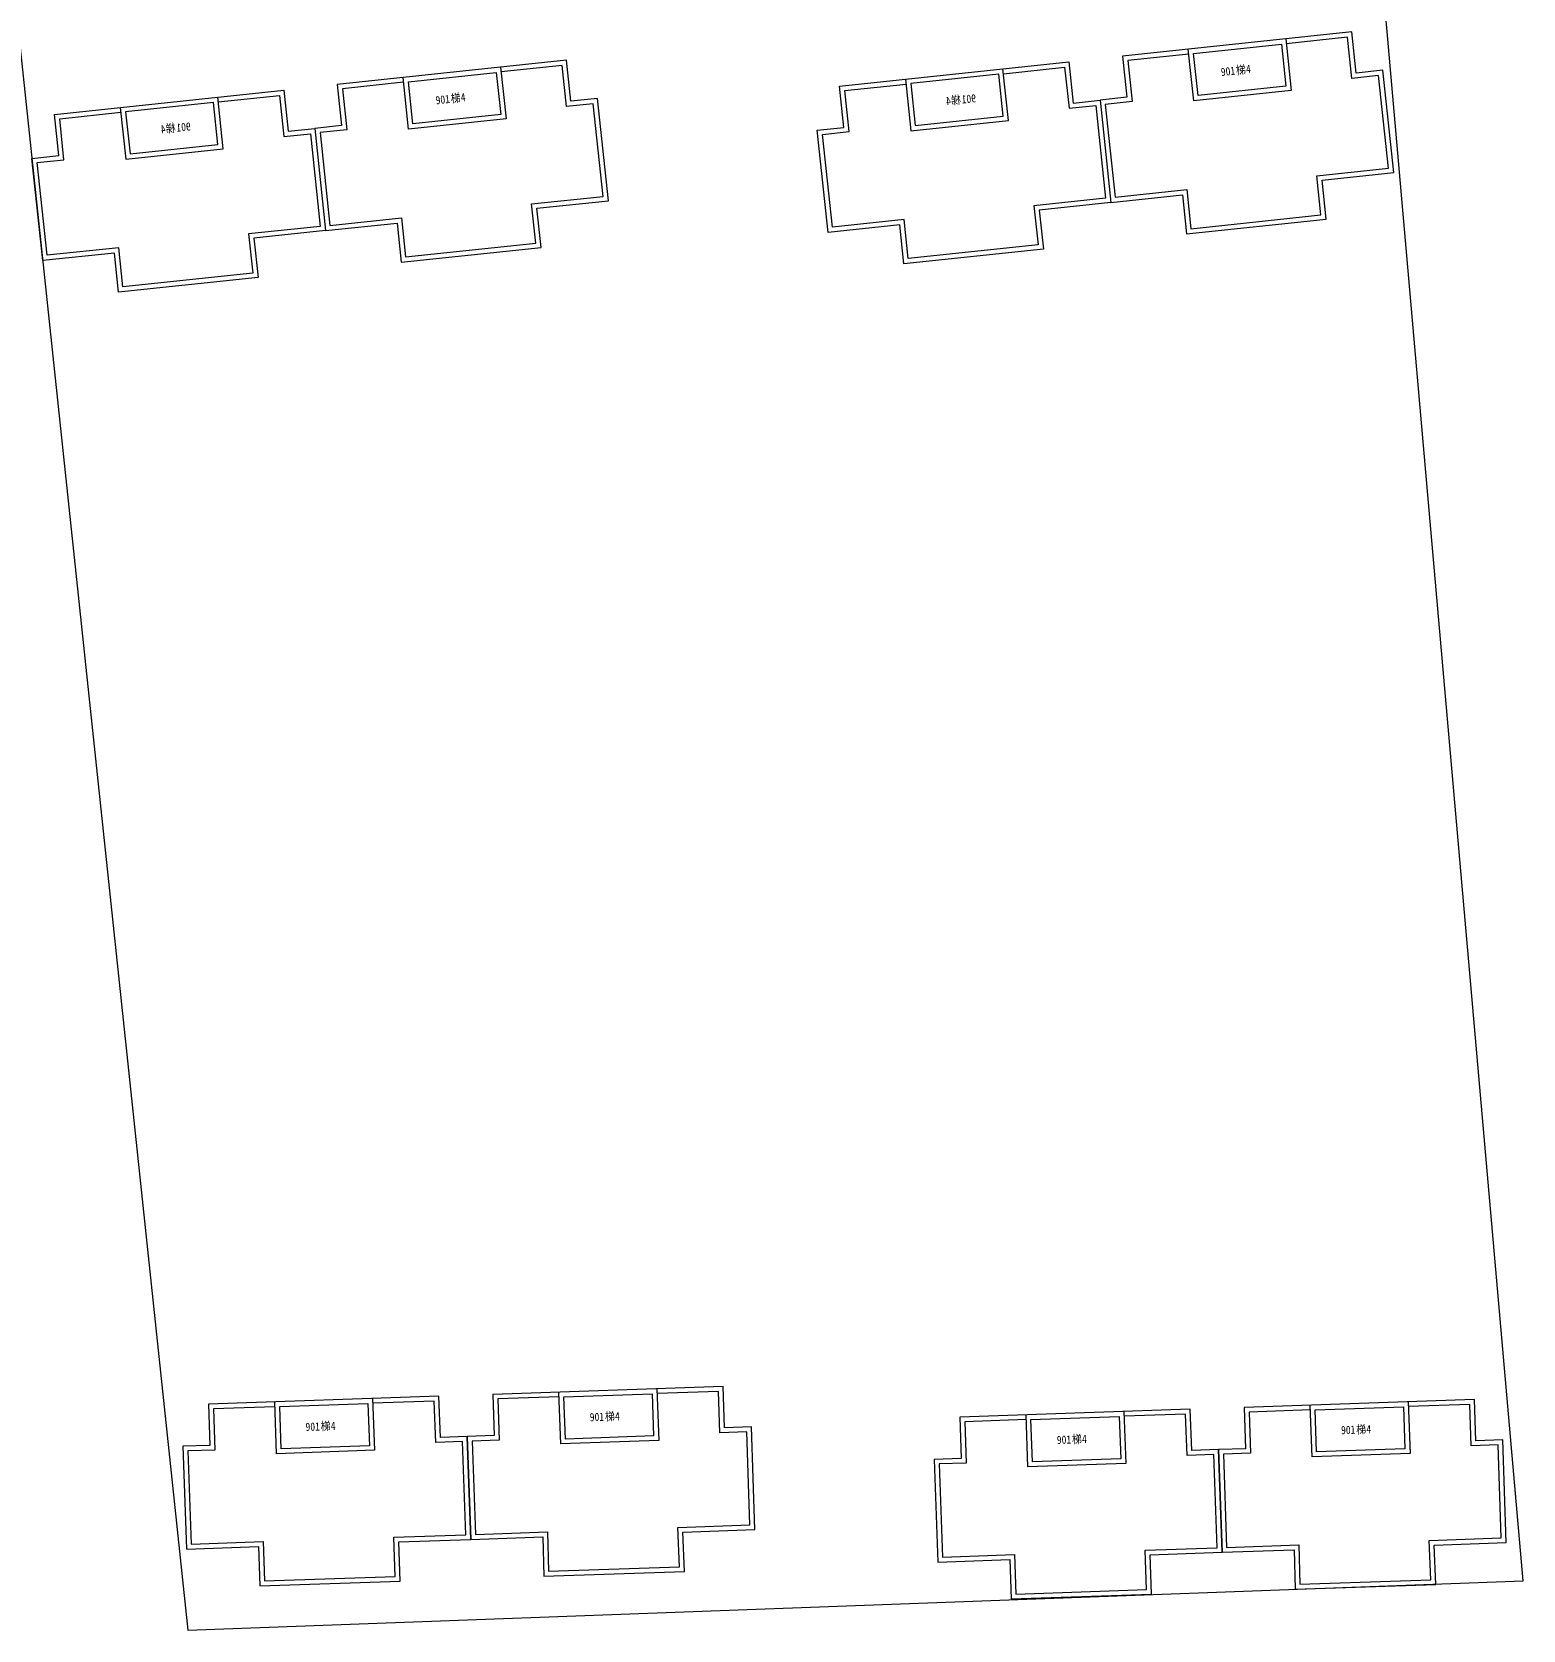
# Model space of a CAD drawing. Extents: x 741202 to 867202, y 603120 to 647617.
# Drawn here: x 751132 to 752994, y 611940 to 613936 of the extents above; entities that cross this region are included whole.
import ezdxf
from ezdxf.enums import TextEntityAlignment as Align

# ---------------------------------------------------------------- set-up
doc = ezdxf.new("R2010")
doc.units = 0
doc.header["$LTSCALE"] = 1000
doc.header["$MEASUREMENT"] = 0
doc.layers.get('0').update_dxf_attribs({"linetype": 'CONTINUOUS'})
doc.layers.add('140', color=2, linetype='CONTINUOUS', lineweight=5)
doc.layers.add('901T4', color=2, linetype='CONTINUOUS', lineweight=5)
doc.layers.add('tk', color=253, linetype='CONTINUOUS')
doc.styles.add('TKZ1', font='SIMHEI.TTF', dxfattribs={"width": 0.7})
doc.styles.add('图签栏', font='SimSun.ttf')
doc.styles.add('黑体', font='SIMHEI.TTF', dxfattribs={"width": 0.85, "height": 10})

# ---------------------------------------------------------------- blocks, each defined once
blk = doc.blocks.new('hg')
at = {"layer": '901T4', "color": 0, "linetype": 'ByBlock', "style": '黑体', "width": 0.85}
for s, p in [('901', (63477.1, -17864.65)), ('梯', (63478.68, -17864.6)), ('4', (63479.73, -17864.56))]:
    blk.add_text(s, height=0.859, rotation=1.9639, dxfattribs=at).set_placement(p)
blk = doc.blocks.new('图框')
h = blk.add_hatch(color=256)
edge = h.paths.add_edge_path()
edge.add_ellipse((-63198.9, -481062.8), major_axis=(686.2, 0), ratio=1, start_angle=93.0612, end_angle=187.2562, ccw=False)
edge.add_ellipse((-63322.1, -481142.5), major_axis=(769.8, 0), ratio=1, start_angle=83.5396, end_angle=171.4355)
edge.add_ellipse((-63213.2, -480982.2), major_axis=(871.3, 0), ratio=1, start_angle=56.5644, end_angle=183.0045, ccw=False)
edge.add_ellipse((-63386.4, -481010.4), major_axis=(998.7, 0), ratio=1, start_angle=49.1459, end_angle=218.7515)
edge.add_ellipse((-63388.4, -480847), major_axis=(-1106.9, 0), ratio=1, start_angle=363.2972, end_angle=405.4301, ccw=False)
edge.add_ellipse((-63246, -481040.9), major_axis=(-1254.2, 0), ratio=1, start_angle=-5.9613, end_angle=259.8615)
edge.add_ellipse((-63339.7, -480831.7), major_axis=(-1072.5, 0), ratio=1, start_angle=106.4455, end_angle=252.9501, ccw=False)
edge.add_ellipse((-63305.7, -481165.4), major_axis=(745.4, 0), ratio=1, start_angle=-68.7932, end_angle=-8.267)
edge.add_ellipse((-63206.6, -481059.2), major_axis=(-673.2, 0), ratio=1, start_angle=65.4401, end_angle=161.5231, ccw=False)
edge.add_ellipse((-63325.5, -481141.3), major_axis=(-554.1, 0), ratio=1, start_angle=360.8511, end_angle=433.123, ccw=False)
h = blk.add_hatch()
h.set_pattern_fill('ANSI31', color=256, scale=6118.035339, style=0)
h.set_pattern_definition([(45, (-106270.35, -472353.21), (-27.03815, 27.03815), [])])
edge = h.paths.add_edge_path()
edge.add_ellipse((-63325.5, -481141.3), major_axis=(-554.1, 0), ratio=1, start_angle=180.0001, end_angle=360.8512)
edge.add_ellipse((-63325.5, -481141.3), major_axis=(554.1, 0), ratio=1, start_angle=180.8507, end_angle=359.9997)
edge = h.paths.add_edge_path(flags=16)
edge.add_ellipse((-63214.6, -481016.9), major_axis=(-337.5, 0), ratio=1, start_angle=180, end_angle=360, ccw=False)
edge.add_ellipse((-63214.6, -481016.9), major_axis=(337.5, 0), ratio=1, start_angle=180, end_angle=360, ccw=False)
for p, q in [((-58108.5, -445311.2), (-142208.5, -445311.2)), ((-142208.5, -504711.2), (-142208.5, -445311.2)), ((-58108.5, -504711.2), (-58108.5, -445311.2)), ((-134671, -445811.2), (-134671, -446311.2)), ((-129633.5, -445811.2), (-129633.5, -446311.2)), ((-124596, -445811.2), (-124596, -446311.2)), ((-119558.5, -445811.2), (-119558.5, -446311.2)), ((-114521, -445811.2), (-114521, -446311.2)), ((-109483.5, -445811.2), (-109483.5, -446311.2)), ((-104446, -445811.2), (-104446, -446311.2)), ((-94371, -445811.2), (-94371, -446311.2)), ((-89333.5, -445811.2), (-89333.5, -446311.2)), ((-84296, -445811.2), (-84296, -446311.2)), ((-79258.5, -445811.2), (-79258.5, -446311.2)), ((-74221, -445811.2), (-74221, -446311.2)), ((-69183.5, -445811.2), (-69183.5, -446311.2)), ((-64146, -445811.2), (-64146, -446311.2)), ((-99408.5, -446311.2), (-99408.5, -446811.2)), ((-67108.5, -447644.6), (-59108.5, -447644.6)), ((-140208.5, -452051.2), (-139708.5, -452051.2)), ((-67108.5, -452051.2), (-59108.5, -452051.2)), ((-58608.5, -452051.2), (-59108.5, -452051.2)), ((-67108.5, -453384.6), (-59108.5, -453384.6)), ((-66041.8, -453384.6), (-66041.8, -459784.6)), ((-60975.1, -453384.6), (-60975.1, -459784.6)), ((-67108.5, -454451.2), (-59108.5, -454451.2)), ((-67108.5, -455517.9), (-59108.5, -455517.9)), ((-67108.5, -456584.6), (-59108.5, -456584.6)), ((-67108.5, -457651.2), (-59108.5, -457651.2)), ((-140208.5, -457791.2), (-139708.5, -457791.2)), ((-58608.5, -457791.2), (-59108.5, -457791.2)), ((-67108.5, -458717.9), (-59108.5, -458717.9)), ((-67108.5, -459784.6), (-59108.5, -459784.6)), ((-67108.5, -461117.9), (-59108.5, -461117.9)), ((-67108.5, -461117.9), (-59108.5, -461117.9)), ((-140208.5, -463531.2), (-139708.5, -463531.2)), ((-58608.5, -463531.2), (-59108.5, -463531.2)), ((-140208.5, -469271.2), (-139708.5, -469271.2)), ((-58608.5, -469271.2), (-59108.5, -469271.2)), ((-139708.5, -475011.2), (-139208.5, -475011.2)), ((-140208.5, -480751.2), (-139708.5, -480751.2)), ((-58608.5, -480751.2), (-59108.5, -480751.2)), ((-58608.5, -486491.2), (-59108.5, -486491.2)), ((-141308.5, -487311.2), (-139708.5, -487311.2)), ((-141308.5, -487311.2), (-139708.5, -487311.2)), ((-140508.5, -502911.2), (-140508.5, -487311.2)), ((-67108.5, -487711.2), (-59108.5, -487711.2)), ((-67108.5, -489044.6), (-59108.5, -489044.6)), ((-67108.5, -490377.9), (-59108.5, -490377.9)), ((-141308.5, -491011.2), (-139708.5, -491011.2)), ((-67108.5, -491711.2), (-59108.5, -491711.2)), ((-58608.5, -492231.2), (-59108.5, -492231.2)), ((-141308.5, -492511.2), (-139708.5, -492511.2)), ((-67108.5, -493044.6), (-59108.5, -493044.6)), ((-67108.5, -495711.2), (-59108.5, -495711.2)), ((-141308.5, -496211.2), (-139708.5, -496211.2)), ((-67108.5, -497044.6), (-59108.5, -497044.6)), ((-141308.5, -497711.2), (-139708.5, -497711.2)), ((-58608.5, -497971.2), (-59108.5, -497971.2)), ((-67108.5, -498377.9), (-59108.5, -498377.9)), ((-67108.5, -499711.2), (-59108.5, -499711.2)), ((-63108.5, -499711.2), (-63108.5, -503711.2)), ((-67108.5, -501044.6), (-59108.5, -501044.6)), ((-141308.5, -501411.2), (-139708.5, -501411.2)), ((-67108.5, -502377.9), (-59108.5, -502377.9)), ((-141308.5, -502911.2), (-139708.5, -502911.2)), ((-99408.5, -503711.2), (-99408.5, -503211.2)), ((-134671, -504211.2), (-134671, -503711.2)), ((-129633.5, -504211.2), (-129633.5, -503711.2)), ((-124596, -504211.2), (-124596, -503711.2)), ((-119558.5, -504211.2), (-119558.5, -503711.2)), ((-114521, -504211.2), (-114521, -503711.2)), ((-109483.5, -504211.2), (-109483.5, -503711.2)), ((-104408.5, -504211.2), (-104408.5, -503711.2)), ((-103408.5, -504211.2), (-103408.5, -503711.2)), ((-102408.5, -504211.2), (-102408.5, -503711.2)), ((-101408.5, -504211.2), (-101408.5, -503711.2)), ((-100408.5, -504211.2), (-100408.5, -503711.2)), ((-98408.5, -504211.2), (-98408.5, -503711.2)), ((-97408.5, -504211.2), (-97408.5, -503711.2)), ((-96408.5, -504211.2), (-96408.5, -503711.2)), ((-95408.5, -504211.2), (-95408.5, -503711.2)), ((-94408.5, -504211.2), (-94408.5, -503711.2)), ((-89333.5, -504211.2), (-89333.5, -503711.2)), ((-84296, -504211.2), (-84296, -503711.2)), ((-79258.5, -504211.2), (-79258.5, -503711.2)), ((-74221, -504211.2), (-74221, -503711.2)), ((-69183.5, -504211.2), (-69183.5, -503711.2)), ((-64146, -504211.2), (-64146, -503711.2)), ((-104408.5, -504211.2), (-94408.5, -504211.2)), ((-142208.5, -504711.2), (-58108.5, -504711.2))]:
    blk.add_line(p, q)
at = {"const_width": 200}
for points in [[(-99408.5, -446061.2), (-99408.5, -445811.2)], [(-67108.5, -446311.2), (-67108.5, -503711.2)], [(-67108.5, -452051.2), (-59108.5, -452051.2)], [(-67108.5, -459784.6), (-59108.5, -459784.6)], [(-139958.5, -475011.2), (-140208.5, -475011.2)], [(-58858.5, -475011.2), (-58608.5, -475011.2)], [(-67108.5, -478377.9), (-59108.5, -478377.9)], [(-67108.5, -478377.9), (-59108.5, -478377.9)], [(-67108.5, -486377.9), (-59108.5, -486377.9)], [(-67108.5, -486377.9), (-59108.5, -486377.9)], [(-139708.5, -503711.2), (-141308.5, -503711.2), (-141308.5, -487311.2), (-139708.5, -487311.2)], [(-67108.5, -494377.9), (-59108.5, -494377.9)], [(-99408.5, -503961.2), (-99408.5, -504211.2)]]:
    blk.add_lwpolyline(points, dxfattribs=at)
blk.add_lwpolyline([(-59108.5, -446311.2), (-139708.5, -446311.2), (-139708.5, -503711.2), (-59108.5, -503711.2)], close=True, dxfattribs=at)
for centre, major_axis, start_param, end_param in [((-63246, -481040.9), (1254.2, 0), 3.037548, 7.677032), ((-63339.7, -480831.7), (-1072.5, 0), 1.857824, 4.414813), ((-63386.4, -481010.4), (-998.7, 0), 3.999352, 6.959527), ((-63213.2, -480982.2), (871.3, 0), 0.987236, 3.194031), ((-63322.1, -481142.5), (-769.8, 0), 4.599634, 6.133708), ((-63198.9, -481062.8), (686.2, 0), 1.624225, 3.268238), ((-63325.5, -481141.3), (-554.1, 0), 1.276237, 6.29804), ((-63325.5, -481141.3), (554.1, 0), -6.689621188105122e-07, 6.283184638217468), ((-63214.6, -481016.9), (-337.5, 0), 3.141595, 9.42478), ((-63388.4, -480847), (1106.9, 0), 3.199138, 3.934497), ((-63206.6, -481059.2), (673.2, 0), 4.283737, 5.960702), ((-63305.7, -481165.4), (745.4, 0), -1.200668, -0.144287)]:
    blk.add_ellipse(centre, major_axis=major_axis, ratio=1, start_param=start_param, end_param=end_param)
for points in [[(-99658.5, -446061.2), (-99158.5, -446061.2), (-99408.5, -446311.2)], [(-139958.5, -475261.2), (-139958.5, -474761.2), (-139708.5, -475011.2)], [(-58858.5, -475261.2), (-58858.5, -474761.2), (-59108.5, -475011.2)], [(-99658.5, -503961.2), (-99158.5, -503961.2), (-99408.5, -503711.2)]]:
    blk.add_solid(points)
at = {"style": 'TKZ1'}
for s, height, width, p in [('1', 250, 0.85, (-137189.7, -446061.2)), ('2', 250, 0.85, (-132152.2, -446061.2)), ('3', 250, 0.85, (-127114.7, -446061.2)), ('4', 250, 0.85, (-122077.2, -446061.2)), ('5', 250, 0.85, (-117039.7, -446061.2)), ('6', 250, 0.85, (-112002.2, -446061.2)), ('7', 250, 0.85, (-106964.7, -446061.2)), ('8', 250, 0.85, (-101927.2, -446061.2)), ('9', 250, 0.85, (-96889.7, -446061.2)), ('10', 250, 0.85, (-91852.2, -446061.2)), ('11', 250, 0.85, (-86814.7, -446061.2)), ('12', 250, 0.85, (-81777.2, -446061.2)), ('13', 250, 0.85, (-76739.7, -446061.2)), ('14', 250, 0.85, (-71702.2, -446061.2)), ('15', 250, 0.85, (-66664.7, -446061.2)), ('16', 250, 0.85, (-61627.2, -446061.2)), ('A', 250, 0.85, (-139958.5, -449181.2)), ('A', 250, 0.85, (-58858.5, -449181.2)), ('B', 250, 0.85, (-139958.5, -454921.2)), ('B', 250, 0.85, (-58858.5, -454921.2)), ('C', 250, 0.85, (-139958.5, -460661.2)), ('C', 250, 0.85, (-58858.5, -460661.2)), ('D', 250, 0.85, (-139958.5, -466401.2)), ('D', 250, 0.85, (-58858.5, -466401.2)), ('E', 250, 0.85, (-139958.5, -472141.2)), ('E', 250, 0.85, (-58858.5, -472141.2)), ('F', 250, 0.85, (-139958.5, -477881.2)), ('F', 250, 0.85, (-58858.5, -477881.2)), ('G', 250, 0.85, (-139964.1, -483621.2)), ('G', 250, 0.85, (-58858.5, -483621.2)), ('中国 上海 淮海西路   号    ', 200, 0.75, (-62944, -484677.9)), ('570     200052 ', 200, 0.75, (-61637.4, -484690.7)), ('NO.570 WEST HUAIHAI RD. SHANGHAI. 200052  P.R.C', 200, 0.75, (-63108.5, -485177.9)), ('Tel:86-21-61248000  Fax: 86-21-62838426', 200, 0.75, (-63108.5, -485677.9)), ('H', 250, 0.85, (-58858.5, -489361.2)), ('I', 250, 0.85, (-58858.5, -495101.2)), ('J', 250, 0.85, (-58858.5, -500841.2)), ('2', 300, 0.85, (-132152.2, -503961.2)), ('3', 300, 0.85, (-127114.7, -503961.2)), ('4', 300, 0.85, (-122077.2, -503961.2)), ('5', 300, 0.85, (-117039.7, -503961.2)), ('6', 300, 0.85, (-112002.2, -503961.2)), ('7', 300, 0.85, (-106964.7, -503961.2)), ('1', 250, 0.85, (-137189.7, -503961.2)), ('10', 250, 0.85, (-91852.2, -503961.2)), ('11', 250, 0.85, (-86814.7, -503961.2)), ('12', 250, 0.85, (-81777.2, -503961.2)), ('13', 250, 0.85, (-76739.7, -503961.2)), ('14', 250, 0.85, (-71702.2, -503961.2)), ('15', 250, 0.85, (-66664.7, -503961.2)), ('16', 250, 0.85, (-61627.2, -503961.2))]:
    blk.add_text(s, height=height, dxfattribs=dict(at, width=width)).set_placement(p, align=Align.MIDDLE)
for s, height, style, p in [('例图索引', 282.83, '图签栏', (-66657.8, -446952.6)), ('出图记录', 282.83, '图签栏', (-66657.8, -452692.6)), ('Issue notes', 188.552, '图签栏', (-66593.5, -453169)), ('序号', 282.83, '图签栏', (-66893.1, -453919.4)), ('修改内容', 282.83, '图签栏', (-64253.6, -453924.6)), ('日期', 282.83, '图签栏', (-60420.3, -453908.5)), ('DATE', 188.55, '图签栏', (-60260.1, -454298.1)), ('NO.', 188.55, '图签栏', (-66674.8, -454309.7)), ('DESCRIPTION', 188.552, '图签栏', (-64203.7, -454309.4)), ('盖  章', 282.83, '图签栏', (-67041.2, -460387.6)), ('SEAL', 188.55, '图签栏', (-66697.6, -460901.9)), ('DESIGN FIRM', 188.552, '图签栏', (-66679.3, -479393.1)), ('审定人/日期', 300, '图签栏', (-66948.3, -486989.2)), ('AUTHORIZED FOR ISSUE BY /DATE', 200, '图签栏', (-66913.6, -487503.4)), ('审核人/日期', 300, '图签栏', (-66942.9, -488308.7)), ('AUDITED BY /DATE', 200, '图签栏', (-66920.2, -488835.3)), ('设计总负责人/日期', 300, '图签栏', (-66936.8, -489681.1)), ('PROJECT DIRECTOR /DATE', 200, '图签栏', (-66924.1, -490169.1)), ('专业负责人/日期', 300, '图签栏', (-66936, -490967.5)), ('DISCIPLINE RESPONSIBLE BY /DATE', 200, '图签栏', (-66916.7, -491464.9)), ('校对人/日期', 300, '图签栏', (-66912.7, -492333.3)), ('CHECKED BY /DATE', 200, '图签栏', (-66918.3, -492833.7)), ('设计人/日期', 300, '图签栏', (-66934.4, -493666.6)), ('DESIGNED BY /DATE', 200, '图签栏', (-66907.5, -494128.5)), ('建设单位', 300, '图签栏', (-66915.6, -494991.6)), ('CLIENT', 200, '图签栏', (-66911.6, -495494.5)), ('项目名称', 300, '图签栏', (-66939.8, -496318.1)), ('江阴800亩项目', 300, 'TKZ1', (-64309.9, -496529.4)), ('PROJECT', 200, '图签栏', (-66923.9, -496821.2)), ('子项名称', 300, '图签栏', (-66939.8, -497651.4)), ('SUB ITEM', 200, '图签栏', (-66923.9, -498154.5)), ('图  名', 300, '图签栏', (-66923.2, -499004.8)), ('DRAWING TITLE', 200, '图签栏', (-66917.8, -499486.8)), ('工程编号', 300, '图签栏', (-66937.7, -500337.4)), ('设计阶段', 300, '图签栏', (-62868.1, -500376.4)), ('方案', 250, 'TKZ1', (-60683.6, -500564.8)), ('STATUS', 200, '图签栏', (-62778.9, -500784.2)), ('JOB NO.', 200, '图签栏', (-66839.4, -500836)), ('比  例', 300, '图签栏', (-66919, -501680.9)), ('专  业', 300, '图签栏', (-62890.6, -501686.1)), ('建筑', 250, 'TKZ1', (-60690, -501860.1)), ('SCALE', 200, '图签栏', (-66833.2, -502156.7)), ('DISCIPLINE', 200, '图签栏', (-62847.8, -502151.9)), ('图  号', 300, '图签栏', (-62866.3, -502993.9)), ('日  期', 300, '图签栏', (-66982.7, -503034.1)), ('DRAWING NO.', 200, '图签栏', (-62864, -503399.8)), ('DATE', 200, '图签栏', (-66800, -503421.7))]:
    blk.add_text(s, height=height, dxfattribs=dict(style=style)).set_placement(p)
at = {"style": '图签栏', "width": 0.75}
blk.add_text('（所出施工图须加盖我院出图章，否则无效）', height=282.828, dxfattribs=at).set_placement((-65503.9, -460671.2))
for s, height, style, p in [('设计单位', 300, '图签栏', (-65967.5, -478827.9)), ('上海水石建筑规划设计有限公司', 360, 'TKZ1', (-63016.4, -483114.4))]:
    blk.add_text(s, height=height, dxfattribs=dict(style=style)).set_placement(p, align=Align.MIDDLE)
at = {"style": '图签栏'}
for s, p in [('动 力', (-141052.3, -491804.1)), ('电气', (-140252.3, -491804.1)), ('给排水', (-141052.3, -497004.1)), ('暖 通', (-140252.3, -497004.1)), ('建 筑', (-141092.9, -502161.2)), ('结 构', (-140292.8, -502161.2))]:
    blk.add_text(s, height=200, rotation=90, dxfattribs=at).set_placement(p, align=Align.MIDDLE)
for s, height, p in [('Power', 200, (-140620.3, -492150.2)), ('Elec', 200, (-139823.1, -492092.1)), ('WS＆D', 200, (-140585.6, -497360.7)), ('HVAC', 200, (-139840.2, -497300.3)), ('CONFIRMED BY /DATE', 202.02, (-141496.8, -501732.7)), ('日期', 202.02, (-141495.8, -502339)), ('Arch', 200, (-140606.4, -502458)), ('Stru', 200, (-139864.3, -502458)), ('工种会签/', 202.02, (-141494.5, -503617.2))]:
    blk.add_text(s, height=height, rotation=90, dxfattribs=at).set_placement(p)

msp = doc.modelspace()

# ---------------------------------------------------------------- linework, layer by layer
at = {"layer": '140', "color": 7}
for p, q in [((750950.4, 615487), (751326.4, 611939.6)), ((752994, 612001), (752703.5, 615313.7)), ((752780, 613935.5), (752493.6, 613905.2)), ((752697.7, 613926.8), (752704.5, 613862.4)), ((752774.7, 613928.9), (752698.3, 613920.8)), ((752780.1, 613877.6), (752774.7, 613928.9)), ((752785.4, 613884.2), (752780, 613935.5)), ((752493.6, 613905.2), (752499, 613853.9)), ((752576.6, 613907.9), (752500.2, 613899.8)), ((752582.8, 613849.5), (752575.9, 613913.9)), ((752582.5, 613908.6), (752692.3, 613920.2)), ((752588.1, 613856.1), (752582.5, 613908.6)), ((752692.3, 613920.2), (752692.3, 613920.2)), ((752692.3, 613920.2), (752697.9, 613867.7)), ((751799.2, 613900.3), (751512.8, 613869.9)), ((751601.7, 613873.3), (751711.5, 613885)), ((751711.5, 613885), (751711.5, 613885)), ((751711.5, 613885), (751717.1, 613832.5)), ((751716.8, 613891.6), (751723.7, 613827.1)), ((751793.8, 613893.7), (751717.5, 613885.6)), ((751799.3, 613842.4), (751793.8, 613893.7)), ((751804.6, 613849), (751799.2, 613900.3)), ((752140.4, 613867.7), (752426.8, 613898.1)), ((752339.1, 613882.8), (752229.3, 613871.1)), ((752344.7, 613830.3), (752339.1, 613882.8)), ((752351.3, 613824.9), (752344.4, 613889.4)), ((752345.1, 613883.4), (752421.4, 613891.5)), ((752421.4, 613891.5), (752426.9, 613840.2)), ((752426.8, 613898.1), (752432.2, 613846.8)), ((752500.2, 613899.8), (752505.6, 613848.5)), ((752813.5, 613881.2), (752780.1, 613877.6)), ((752818.8, 613887.8), (752785.4, 613884.2)), ((752825.8, 613765.4), (752813.5, 613881.2)), ((752832.4, 613760.1), (752818.8, 613887.8)), ((751159.6, 613832.5), (751446, 613862.9)), ((751446, 613862.9), (751451.4, 613811.5)), ((751512.8, 613869.9), (751518.2, 613818.6)), ((751595.8, 613872.7), (751519.4, 613864.6)), ((751519.4, 613864.6), (751524.8, 613813.3)), ((751601.9, 613814.2), (751595.1, 613878.7)), ((751607.3, 613820.8), (751601.7, 613873.3)), ((752145.8, 613816.4), (752140.4, 613867.7)), ((752147, 613862.4), (752223.3, 613870.5)), ((752152.4, 613811.1), (752147, 613862.4)), ((752222.7, 613876.5), (752229.5, 613812)), ((752229.3, 613871.1), (752229.3, 613871.1)), ((752229.3, 613871.1), (752234.9, 613818.6)), ((752704.5, 613862.4), (752582.8, 613849.5)), ((752697.9, 613867.7), (752588.1, 613856.1)), ((751241.9, 613841.2), (751248.7, 613776.8)), ((751358.3, 613847.5), (751248.5, 613835.9)), ((751363.8, 613795), (751358.3, 613847.5)), ((751370.4, 613789.7), (751363.6, 613854.1)), ((751364.2, 613848.2), (751440.6, 613856.3)), ((751440.6, 613856.3), (751446.1, 613804.9)), ((751832.7, 613845.9), (751799.3, 613842.4)), ((751838, 613852.5), (751804.6, 613849)), ((751845, 613730.2), (751832.7, 613845.9)), ((751851.6, 613724.8), (751838, 613852.5)), ((752426.9, 613840.2), (752460.3, 613843.7)), ((752432.2, 613846.8), (752465.6, 613850.3)), ((752460.3, 613843.7), (752472.6, 613728)), ((752499, 613853.9), (752465.6, 613850.3)), ((752465.6, 613850.3), (752479.2, 613722.6)), ((752465.6, 613850.3), (752479.2, 613722.6)), ((752505.6, 613848.5), (752472.2, 613845)), ((752472.2, 613845), (752484.5, 613729.2)), ((751165, 613781.2), (751159.6, 613832.5)), ((751166.2, 613827.2), (751242.5, 613835.3)), ((751171.6, 613775.9), (751166.2, 613827.2)), ((751248.5, 613835.9), (751248.5, 613835.9)), ((751248.5, 613835.9), (751254.1, 613783.4)), ((751723.7, 613827.1), (751601.9, 613814.2)), ((751717.1, 613832.5), (751607.3, 613820.8)), ((752229.5, 613812), (752351.3, 613824.9)), ((752234.9, 613818.6), (752344.7, 613830.3)), ((751446.1, 613804.9), (751479.5, 613808.5)), ((751451.4, 613811.5), (751484.8, 613815.1)), ((751479.5, 613808.5), (751491.7, 613692.7)), ((751518.2, 613818.6), (751484.8, 613815.1)), ((751484.8, 613815.1), (751498.3, 613687.4)), ((751484.8, 613815.1), (751498.3, 613687.4)), ((751524.8, 613813.3), (751491.4, 613809.8)), ((751491.4, 613809.8), (751503.7, 613694)), ((752112.4, 613812.9), (752145.8, 613816.4)), ((752125.9, 613685.2), (752112.4, 613812.9)), ((752119, 613807.5), (752152.4, 613811.1)), ((752131.3, 613691.8), (752119, 613807.5)), ((751248.7, 613776.8), (751370.4, 613789.7)), ((751254.1, 613783.4), (751363.8, 613795)), ((751131.6, 613777.6), (751165, 613781.2)), ((751145.1, 613650), (751131.6, 613777.6)), ((751138.2, 613772.3), (751171.6, 613775.9)), ((751150.5, 613656.6), (751138.2, 613772.3)), ((752736.3, 613755.9), (752825.8, 613765.4)), ((752741.6, 613707), (752736.3, 613755.9)), ((752742.9, 613750.6), (752832.4, 613760.1)), ((752748.2, 613701.7), (752742.9, 613750.6)), ((751755.4, 613720.7), (751845, 613730.2)), ((751762.1, 613715.4), (751851.6, 613724.8)), ((752472.6, 613728), (752383, 613718.5)), ((752479.2, 613722.6), (752389.7, 613713.1)), ((752479.2, 613722.6), (752568.7, 613732.1)), ((752484.5, 613729.2), (752574, 613738.7)), ((752568.7, 613732.1), (752573.7, 613683.2)), ((752574, 613738.7), (752579, 613689.8)), ((751503.7, 613694), (751593.2, 613703.5)), ((751593.2, 613703.5), (751598.2, 613654.6)), ((751760.8, 613671.8), (751755.4, 613720.7)), ((751767.4, 613666.5), (751762.1, 613715.4)), ((752383, 613718.5), (752388.4, 613669.6)), ((752389.7, 613713.1), (752395, 613664.3)), ((752573.7, 613683.2), (752748.2, 613701.7)), ((752579, 613689.8), (752741.6, 613707)), ((751491.7, 613692.7), (751402.2, 613683.2)), ((751402.2, 613683.2), (751407.6, 613634.4)), ((751498.3, 613687.4), (751408.8, 613677.9)), ((751498.3, 613687.4), (751587.8, 613696.9)), ((751587.8, 613696.9), (751592.9, 613648)), ((752215.4, 613694.7), (752125.9, 613685.2)), ((752220.8, 613701.3), (752131.3, 613691.8)), ((752220.5, 613645.8), (752215.4, 613694.7)), ((752225.8, 613652.4), (752220.8, 613701.3)), ((751240, 613666), (751150.5, 613656.6)), ((751245, 613617.1), (751240, 613666)), ((751408.8, 613677.9), (751414.2, 613629)), ((751592.9, 613648), (751767.4, 613666.5)), ((751598.2, 613654.6), (751760.8, 613671.8)), ((752395, 613664.3), (752220.5, 613645.8)), ((752388.4, 613669.6), (752225.8, 613652.4)), ((751234.6, 613659.4), (751145.1, 613650)), ((751239.6, 613610.5), (751234.6, 613659.4)), ((751414.2, 613629), (751239.6, 613610.5)), ((751407.6, 613634.4), (751245, 613617.1)), ((751639.9, 612231.7), (751352.1, 612221.8)), ((751437, 612159.9), (751434.8, 612224.6)), ((751557.1, 612228.8), (751559.4, 612164.1)), ((751634.1, 612225.5), (751557.3, 612222.8)), ((751635.9, 612173.9), (751634.1, 612225.5)), ((751641.7, 612180.1), (751639.9, 612231.7)), ((751994.9, 612243.8), (751707.1, 612234)), ((751707.1, 612234), (751708.8, 612182.4)), ((751790, 612230.8), (751713.3, 612228.2)), ((751713.3, 612228.2), (751715, 612176.6)), ((751792, 612172), (751789.8, 612236.8)), ((751796, 612231), (751906.3, 612234.8)), ((751797.8, 612178.2), (751796, 612231)), ((751906.3, 612234.8), (751906.3, 612234.8)), ((751906.3, 612234.8), (751908.1, 612182)), ((751912.1, 612241), (751914.4, 612176.2)), ((751989.1, 612237.6), (751912.3, 612235)), ((751990.9, 612186.1), (751989.1, 612237.6)), ((751996.6, 612192.3), (751994.9, 612243.8)), ((752933.3, 612227.6), (752645.5, 612217.7)), ((752850.5, 612224.7), (752852.8, 612160)), ((752935, 612176), (752933.3, 612227.6)), ((751352.1, 612221.8), (751353.8, 612170.2)), ((751435, 612218.6), (751358.3, 612216)), ((751358.3, 612216), (751360, 612164.4)), ((751441, 612218.8), (751551.3, 612222.6)), ((751442.8, 612166.1), (751441, 612218.8)), ((751551.3, 612222.6), (751551.3, 612222.6)), ((751551.3, 612222.6), (751553.2, 612169.8)), ((752578.3, 612215.4), (752290.5, 612205.5)), ((752290.5, 612205.5), (752292.2, 612154)), ((752375.4, 612143.6), (752373.2, 612208.4)), ((752379.4, 612202.6), (752489.7, 612206.4)), ((752489.7, 612206.4), (752489.7, 612206.4)), ((752489.7, 612206.4), (752491.6, 612153.6)), ((752495.5, 612212.6), (752497.8, 612147.8)), ((752572.5, 612209.2), (752495.7, 612206.6)), ((752574.3, 612157.6), (752572.5, 612209.2)), ((752580.1, 612163.8), (752578.3, 612215.4)), ((752645.5, 612217.7), (752647.2, 612166.1)), ((752728.4, 612214.6), (752651.7, 612211.9)), ((752651.7, 612211.9), (752653.4, 612160.4)), ((752730.4, 612155.8), (752728.2, 612220.6)), ((752734.4, 612214.8), (752844.7, 612218.5)), ((752736.2, 612162), (752734.4, 612214.8)), ((752844.7, 612218.5), (752844.7, 612218.5)), ((752844.7, 612218.5), (752846.5, 612165.8)), ((752927.5, 612221.4), (752850.7, 612218.8)), ((752929.3, 612169.8), (752927.5, 612221.4)), ((752024.4, 612187.2), (751990.9, 612186.1)), ((752030.2, 612193.4), (751996.6, 612192.3)), ((752028.4, 612070.9), (752024.4, 612187.2)), ((752034.6, 612065.1), (752030.2, 612193.4)), ((752373.4, 612202.4), (752296.7, 612199.8)), ((752296.7, 612199.8), (752298.4, 612148.2)), ((752381.2, 612149.8), (752379.4, 612202.6)), ((751353.8, 612170.2), (751320.2, 612169.1)), ((751320.2, 612169.1), (751324.6, 612040.7)), ((751553.2, 612169.8), (751442.8, 612166.1)), ((751669.4, 612175), (751635.9, 612173.9)), ((751675.2, 612181.2), (751641.7, 612180.1)), ((751673.4, 612058.7), (751669.4, 612175)), ((751708.8, 612182.4), (751675.2, 612181.2)), ((751679.6, 612052.9), (751675.2, 612181.2)), ((751675.2, 612181.2), (751679.6, 612052.9)), ((751715, 612176.6), (751681.4, 612175.4)), ((751681.4, 612175.4), (751685.4, 612059.1)), ((751914.4, 612176.2), (751792, 612172)), ((751908.1, 612182), (751797.8, 612178.2)), ((752613.6, 612165), (752580.1, 612163.8)), ((752647.2, 612166.1), (752613.6, 612165)), ((752618, 612036.7), (752613.6, 612165)), ((752613.6, 612165), (752618, 612036.7)), ((752846.5, 612165.8), (752736.2, 612162)), ((752962.8, 612171), (752929.3, 612169.8)), ((752968.6, 612177.2), (752935, 612176)), ((752966.8, 612054.6), (752962.8, 612171)), ((752973, 612048.8), (752968.6, 612177.2)), ((751360, 612164.4), (751326.4, 612163.3)), ((751326.4, 612163.3), (751330.4, 612046.9)), ((751559.4, 612164.1), (751437, 612159.9)), ((752292.2, 612154), (752258.6, 612152.8)), ((752258.6, 612152.8), (752263, 612024.5)), ((752298.4, 612148.2), (752264.8, 612147)), ((752264.8, 612147), (752268.8, 612030.7)), ((752497.8, 612147.8), (752375.4, 612143.6)), ((752491.6, 612153.6), (752381.2, 612149.8)), ((752607.8, 612158.8), (752574.3, 612157.6)), ((752611.8, 612042.5), (752607.8, 612158.8)), ((752653.4, 612160.4), (752619.8, 612159.2)), ((752619.8, 612159.2), (752623.8, 612042.9)), ((752852.8, 612160), (752730.4, 612155.8)), ((751938.5, 612067.8), (752028.4, 612070.9)), ((751940.3, 612018.6), (751938.5, 612067.8)), ((751944.7, 612062), (752034.6, 612065.1)), ((751330.4, 612046.9), (751420.4, 612050)), ((751420.4, 612050), (751421.9, 612000.9)), ((751583.5, 612055.6), (751673.4, 612058.7)), ((751585.3, 612006.5), (751583.5, 612055.6)), ((751589.7, 612049.8), (751679.6, 612052.9)), ((751591.5, 612000.7), (751589.7, 612049.8)), ((751679.6, 612052.9), (751769.6, 612056)), ((751685.4, 612059.1), (751775.4, 612062.2)), ((751769.6, 612056), (751771.1, 612006.8)), ((751775.4, 612062.2), (751776.9, 612013)), ((751946.5, 612012.8), (751944.7, 612062)), ((752623.8, 612042.9), (752713.8, 612046)), ((752713.8, 612046), (752715.3, 611996.8)), ((752876.9, 612051.6), (752966.8, 612054.6)), ((752878.7, 612002.4), (752876.9, 612051.6)), ((752883.1, 612045.8), (752973, 612048.8)), ((752884.9, 611996.6), (752883.1, 612045.8)), ((751324.6, 612040.7), (751414.6, 612043.8)), ((751414.6, 612043.8), (751416.1, 611994.7)), ((752263, 612024.5), (752353, 612027.6)), ((752268.8, 612030.7), (752358.8, 612033.8)), ((752353, 612027.6), (752354.5, 611978.4)), ((752358.8, 612033.8), (752360.3, 611984.6)), ((752521.9, 612039.4), (752611.8, 612042.5)), ((752523.7, 611990.2), (752521.9, 612039.4)), ((752528.1, 612033.6), (752618, 612036.7)), ((752529.9, 611984.4), (752528.1, 612033.6)), ((752618, 612036.7), (752708, 612039.8)), ((752708, 612039.8), (752709.5, 611990.6)), ((751421.9, 612000.9), (751585.3, 612006.5)), ((751771.1, 612006.8), (751946.5, 612012.8)), ((751776.9, 612013), (751940.3, 612018.6)), ((751326.4, 611939.6), (752994, 612001)), ((751416.1, 611994.7), (751591.5, 612000.7)), ((752360.3, 611984.6), (752523.7, 611990.2)), ((752709.5, 611990.6), (752884.9, 611996.6)), ((752715.3, 611996.8), (752878.7, 612002.4)), ((752354.5, 611978.4), (752529.9, 611984.4))]:
    msp.add_line(p, q, dxfattribs=at)

# ---------------------------------------------------------------- block references
at = {"layer": '140', "color": 7, "yscale": 12.00000001117587, "zscale": 12}
for p, xscale, rotation in [((-23017.5, 770638.7), 12.00000001117476, 4.292671929512535), ((-23998.3, 770603.4), 12.00000001117476, 4.292671929512535), ((-10662.7, 823835.5), 12.0000000111929, 0.2060396521856814), ((-11017.7, 823823.4), 12.00000001115018, 0.20603967275271), ((-10079.3, 823807.1), 12.00000001115018, 0.20603967275271), ((-9724.3, 823819.3), 12.0000000111929, 0.2060396521856814)]:
    msp.add_blockref('hg', p, dxfattribs=dict(at, xscale=xscale, rotation=rotation))
at = {"layer": '140', "color": 7, "extrusion": (0, 0, -1), "xscale": 12.00000001122055, "yscale": 12.00000001117587, "zscale": -12, "rotation": 352.1915258152653}
for p in [(-1477847.9, 929725.5), (-1476867.1, 929690.3)]:
    msp.add_blockref('hg', p, dxfattribs=at)
at = {"layer": 'tk', "xscale": 0.7491082046180964, "yscale": 0.749108204501681, "zscale": 0.7491082045191118}
msp.add_blockref('图框', (847731.7, 981203.5), dxfattribs=at)

doc.saveas('drawing.dxf')
